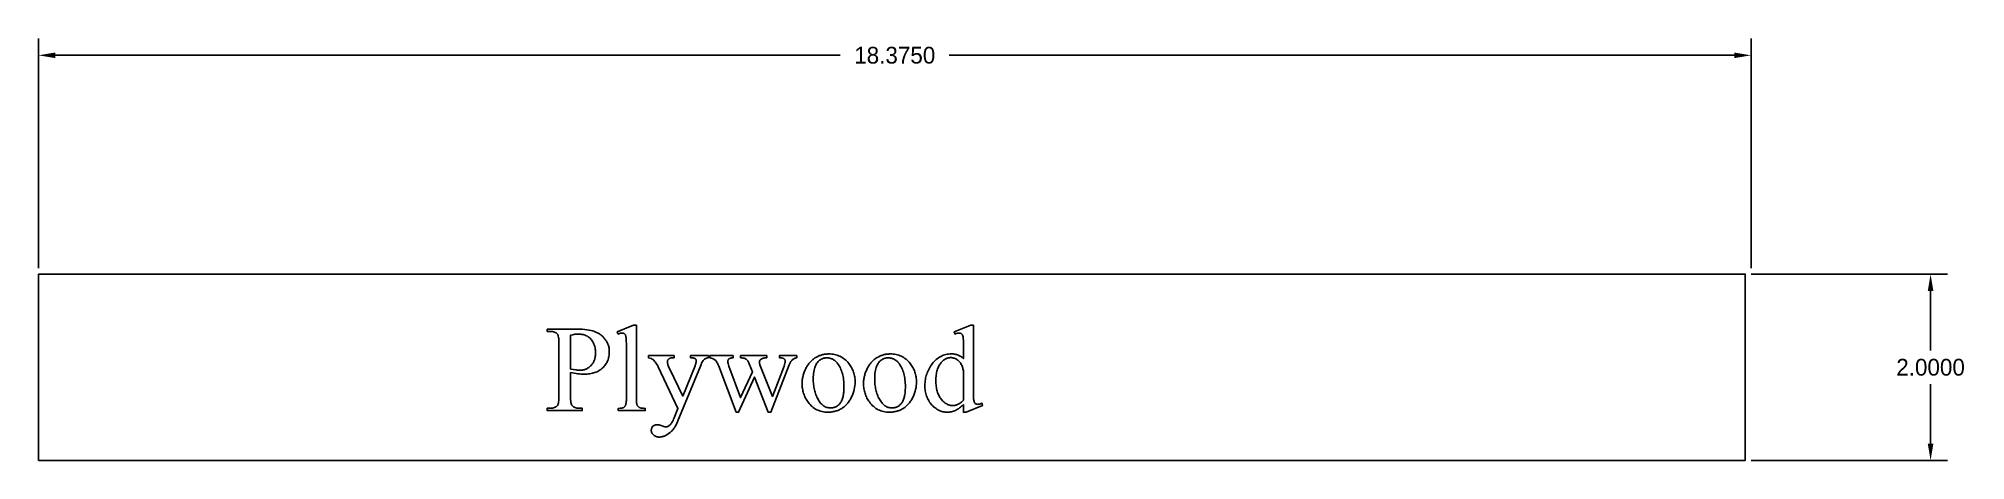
# Model space of a CAD drawing. Extents: x -4 to 200, y -54 to 66.
# Drawn here: x 128.52 to 149.2, y 58.39 to 62.92 of the extents above; entities that cross this region are included whole.
import ezdxf

# ---------------------------------------------------------------- set-up
doc = ezdxf.new("R2010")
doc.units = 0
doc.header["$MEASUREMENT"] = 0
doc.layers.get('Defpoints').update_dxf_attribs({"linetype": 'CONTINUOUS'})
doc.layers.add('Dimentions', color=7, linetype='CONTINUOUS')
doc.layers.add('LAYER_1', color=3, linetype='CONTINUOUS')
doc.dimstyles.get("Standard").update_dxf_attribs({"dimtxt": 0.18, "dimasz": 0.18, "dimexe": 0.18, "dimexo": 0.0625, "dimgap": 0.09, "dimtad": 0, "dimtih": 1, "dimtoh": 1, "dimdec": 4, "dimzin": 0, "dimdsep": 46, "dimtxsty": 'STANDARD', "dimcen": 0.09, "dimadec": 0, "dimazin": 0, "dimtfac": 1, "dimtdec": 4, "dimtofl": 0, "dimtmove": 0, "dimatfit": 3, "dimfxl": 1, "dimtolj": 1, "dimtzin": 0, "dimarcsym": 0})

msp = doc.modelspace()

# ---------------------------------------------------------------- blocks, each defined once
blk = doc.blocks.new('*D273')
at = {"layer": 'Defpoints', "color": 0}
for p in [(146.835, 60.394), (146.835, 58.394), (148.824, 58.394)]:
    blk.add_point(p, dxfattribs=at)
at = {"layer": 'Dimentions', "color": 0, "lineweight": -2}
for p, q in [((146.898, 60.394), (149.004, 60.394)), ((148.824, 60.214), (148.824, 59.574)), ((148.824, 58.574), (148.824, 59.214)), ((146.898, 58.394), (149.004, 58.394))]:
    blk.add_line(p, q, dxfattribs=at)
at = {"layer": 'Dimentions', "color": 0}
for points in [[(148.854, 60.214), (148.794, 60.214), (148.824, 60.394)], [(148.794, 58.574), (148.854, 58.574), (148.824, 58.394)]]:
    blk.add_solid(points, dxfattribs=at)
at = {"layer": 'Dimentions', "color": 0, "insert": (148.824, 59.394), "char_height": 0.18, "attachment_point": 5}
blk.add_mtext('\\A1;2.0000', dxfattribs=at)
blk = doc.blocks.new('*D274')
at = {"layer": 'Defpoints', "color": 0}
for p in [(146.898, 62.743), (128.523, 60.394), (146.898, 60.394)]:
    blk.add_point(p, dxfattribs=at)
at = {"layer": 'Dimentions', "color": 0, "lineweight": -2}
for p, q in [((128.523, 60.457), (128.523, 62.923)), ((146.898, 60.457), (146.898, 62.923)), ((128.703, 62.743), (137.125, 62.743)), ((146.718, 62.743), (138.295, 62.743))]:
    blk.add_line(p, q, dxfattribs=at)
at = {"layer": 'Dimentions', "color": 0}
for points in [[(128.703, 62.773), (128.703, 62.713), (128.523, 62.743)], [(146.718, 62.713), (146.718, 62.773), (146.898, 62.743)]]:
    blk.add_solid(points, dxfattribs=at)
at = {"layer": 'Dimentions', "color": 0, "insert": (137.71, 62.743), "char_height": 0.18, "attachment_point": 5}
blk.add_mtext('\\A1;18.3750', dxfattribs=at)

# ---------------------------------------------------------------- dimensions: what is measured, and where the dimension line sits
at = {"layer": 'Dimentions'}
dim = msp.add_linear_dim(base=(146.89789, 62.74323), p1=(128.52289, 60.39443), p2=(146.89789, 60.39443), dimstyle='STANDARD', override={"dimtmove": 2}, dxfattribs=at)
dim.commit()
dim.dimension.update_dxf_attribs({"geometry": '*D274', "text_midpoint": (137.71039, 62.74323)})
dim = msp.add_aligned_dim(p1=(146.83539, 60.39443), p2=(146.83539, 58.39443), distance=1.98819, dimstyle='STANDARD', override={"dimtmove": 2}, dxfattribs=at)
dim.commit()
dim.dimension.update_dxf_attribs({"geometry": '*D273', "text_midpoint": (148.82358, 59.39443)})

# ---------------------------------------------------------------- linework, layer by layer
at = {"layer": 'LAYER_1'}
for points in [[(128.52289, 58.39443), (146.83539, 58.39443), (146.83539, 60.39443), (128.52289, 60.39443)], [(134.23049, 59.33935), (134.23049, 59.08505), (134.23077, 59.06543), (134.23162, 59.04776), (134.23303, 59.03203), (134.235, 59.01826), (134.23753, 59.00644), (134.24063, 58.99658), (134.24239, 58.99237), (134.24429, 58.98866), (134.24634, 58.98543), (134.24852, 58.98269), (134.25503, 58.97605), (134.26232, 58.9703), (134.2704, 58.96543), (134.27926, 58.96145), (134.2889, 58.95835), (134.29934, 58.95614), (134.31055, 58.95481), (134.32255, 58.95437), (134.35603, 58.95437), (134.35603, 58.93055), (133.98199, 58.93055), (133.98199, 58.95437), (134.01483, 58.95437), (134.02818, 58.95493), (134.03448, 58.95564), (134.04054, 58.95662), (134.04635, 58.95789), (134.05191, 58.95944), (134.05723, 58.96127), (134.06231, 58.96338), (134.06713, 58.96577), (134.07171, 58.96845), (134.07604, 58.97141), (134.08013, 58.97465), (134.08397, 58.97817), (134.08756, 58.98197), (134.09091, 58.98605), (134.09401, 58.99042), (134.09703, 58.99626), (134.09964, 59.00382), (134.10186, 59.01308), (134.10367, 59.02406), (134.10508, 59.03674), (134.10608, 59.05114), (134.10669, 59.06724), (134.10689, 59.08505), (134.10689, 59.649), (134.10662, 59.66863), (134.1058, 59.6863), (134.10444, 59.70202), (134.10254, 59.71579), (134.1001, 59.72761), (134.09711, 59.73748), (134.09541, 59.74168), (134.09358, 59.7454), (134.09161, 59.74862), (134.08951, 59.75136), (134.08285, 59.758), (134.07542, 59.76376), (134.06723, 59.76862), (134.05828, 59.77261), (134.04856, 59.77571), (134.03808, 59.77792), (134.02684, 59.77925), (134.01483, 59.77969), (133.98199, 59.77969), (133.98199, 59.80351), (134.30195, 59.80351), (134.33047, 59.80313), (134.35744, 59.802), (134.38286, 59.80011), (134.40673, 59.79747), (134.42905, 59.79408), (134.44982, 59.78993), (134.46904, 59.78503), (134.48672, 59.77937), (134.49508, 59.77622), (134.50328, 59.77281), (134.51132, 59.76915), (134.51919, 59.76522), (134.52689, 59.76104), (134.53443, 59.7566), (134.5418, 59.7519), (134.549, 59.74694), (134.55604, 59.74172), (134.56291, 59.73624), (134.56962, 59.7305), (134.57616, 59.72451), (134.58254, 59.71825), (134.58874, 59.71174), (134.60066, 59.69793), (134.60628, 59.69068), (134.61153, 59.68327), (134.61642, 59.6757), (134.62094, 59.66795), (134.62511, 59.66005), (134.62891, 59.65197), (134.63235, 59.64373), (134.63543, 59.63532), (134.63814, 59.62675), (134.6405, 59.61801), (134.64249, 59.60911), (134.64412, 59.60004), (134.64539, 59.5908), (134.64629, 59.5814), (134.64683, 59.57183), (134.64702, 59.56209), (134.64674, 59.54889), (134.64591, 59.536), (134.64454, 59.52342), (134.64261, 59.51115), (134.64013, 59.4992), (134.6371, 59.48756), (134.63352, 59.47622), (134.62939, 59.4652), (134.62471, 59.4545), (134.61948, 59.4441), (134.6137, 59.43402), (134.60736, 59.42424), (134.60048, 59.41478), (134.59304, 59.40564), (134.58506, 59.3968), (134.57652, 59.38827), (134.56748, 59.38017), (134.55799, 59.37258), (134.54804, 59.36552), (134.53763, 59.35898), (134.52677, 59.35297), (134.51546, 59.34747), (134.50369, 59.3425), (134.49146, 59.33806), (134.47878, 59.33414), (134.46565, 59.33074), (134.45206, 59.32786), (134.43801, 59.32551), (134.42351, 59.32367), (134.40855, 59.32237), (134.39314, 59.32158), (134.37727, 59.32132), (134.36118, 59.3216), (134.34444, 59.32245), (134.32706, 59.32386), (134.30903, 59.32583), (134.29036, 59.32836), (134.27105, 59.33146), (134.25109, 59.33512)], [(134.93736, 59.846), (134.93736, 59.06381), (134.93786, 59.03846), (134.93849, 59.02754), (134.93937, 59.01778), (134.9405, 59.00919), (134.94189, 59.00177), (134.94352, 58.99551), (134.94541, 58.99042), (134.94755, 58.98605), (134.94997, 58.98195), (134.95266, 58.97812), (134.95563, 58.97457), (134.95886, 58.97128), (134.96237, 58.96827), (134.96614, 58.96553), (134.97019, 58.96306), (134.97483, 58.96087), (134.98037, 58.95897), (134.98682, 58.95737), (134.99417, 58.95606), (135.00243, 58.95504), (135.01159, 58.95431), (135.02166, 58.95387), (135.03264, 58.95372), (135.03264, 58.93055), (134.74358, 58.93055), (134.74358, 58.95372), (134.76225, 58.95425), (134.77038, 58.9549), (134.7777, 58.95582), (134.78422, 58.95699), (134.78993, 58.95843), (134.79484, 58.96013), (134.79895, 58.96209), (134.80255, 58.96436), (134.80595, 58.96696), (134.80915, 58.96991), (134.81214, 58.9732), (134.81494, 58.97683), (134.81754, 58.9808), (134.81993, 58.98512), (134.82212, 58.98978), (134.82408, 58.99516), (134.82578, 59.00165), (134.82722, 59.00924), (134.8284, 59.01794), (134.82932, 59.02775), (134.82997, 59.03866), (134.83049, 59.06381), (134.83049, 59.59943), (134.83021, 59.64452), (134.82937, 59.67998), (134.82796, 59.70584), (134.82704, 59.71516), (134.82599, 59.72207), (134.82339, 59.73259), (134.82184, 59.73718), (134.82011, 59.7413), (134.81822, 59.74498), (134.81615, 59.7482), (134.81391, 59.75098), (134.8115, 59.75329), (134.80892, 59.75526), (134.80617, 59.75696), (134.80325, 59.75839), (134.80015, 59.75957), (134.79345, 59.76114), (134.78607, 59.76166), (134.78175, 59.7615), (134.77714, 59.76102), (134.76708, 59.75909), (134.75589, 59.75587), (134.74358, 59.75136), (134.73264, 59.7739), (134.90839, 59.846)], [(138.44723, 58.99686), (138.43648, 58.98599), (138.42578, 58.97591), (138.41515, 58.96663), (138.40458, 58.95815), (138.39407, 58.95046), (138.38362, 58.94356), (138.37323, 58.93746), (138.3629, 58.93216), (138.35249, 58.92756), (138.34189, 58.92357), (138.33109, 58.92019), (138.32008, 58.91743), (138.30888, 58.91528), (138.29747, 58.91375), (138.28586, 58.91283), (138.27405, 58.91252), (138.26208, 58.91284), (138.2503, 58.91378), (138.2387, 58.91536), (138.2273, 58.91757), (138.21609, 58.92041), (138.20507, 58.92388), (138.19424, 58.92799), (138.1836, 58.93272), (138.17316, 58.93809), (138.1629, 58.94408), (138.15284, 58.95071), (138.14297, 58.95797), (138.13328, 58.96586), (138.12379, 58.97438), (138.11449, 58.98353), (138.10538, 58.99332), (138.09665, 59.0036), (138.08849, 59.01423), (138.08088, 59.02523), (138.07384, 59.03659), (138.06736, 59.04831), (138.06145, 59.06038), (138.0561, 59.07282), (138.05131, 59.08562), (138.04708, 59.09877), (138.04342, 59.11229), (138.04032, 59.12616), (138.03779, 59.1404), (138.03582, 59.15499), (138.03441, 59.16995), (138.03356, 59.18526), (138.03328, 59.20093), (138.03359, 59.2167), (138.03453, 59.2323), (138.03609, 59.24774), (138.03827, 59.263), (138.04108, 59.27809), (138.04451, 59.29302), (138.04856, 59.30778), (138.05324, 59.32237), (138.05854, 59.33679), (138.06446, 59.35104), (138.07101, 59.36512), (138.07819, 59.37904), (138.08598, 59.39279), (138.0944, 59.40636), (138.10344, 59.41977), (138.11311, 59.43302), (138.12327, 59.44576), (138.13378, 59.45769), (138.14465, 59.46879), (138.15588, 59.47907), (138.16747, 59.48852), (138.17941, 59.49716), (138.19171, 59.50497), (138.20437, 59.51196), (138.21738, 59.51813), (138.23075, 59.52347), (138.24448, 59.52799), (138.25856, 59.53169), (138.27301, 59.53457), (138.28781, 59.53663), (138.30296, 59.53786), (138.31848, 59.53827), (138.32811, 59.53808), (138.33753, 59.5375), (138.34674, 59.53653), (138.35573, 59.53518), (138.36452, 59.53343), (138.3731, 59.5313), (138.38146, 59.52879), (138.38961, 59.52588), (138.39755, 59.52259), (138.40528, 59.51891), (138.4128, 59.51484), (138.42011, 59.51039), (138.42721, 59.50555), (138.43409, 59.50032), (138.44077, 59.49471), (138.44723, 59.4887), (138.44723, 59.5975), (138.44693, 59.64317), (138.44602, 59.6791), (138.44451, 59.70529), (138.44353, 59.71474), (138.4424, 59.72175), (138.43965, 59.73241), (138.43801, 59.73705), (138.43621, 59.74122), (138.43423, 59.74494), (138.43208, 59.74818), (138.42976, 59.75097), (138.42727, 59.75329), (138.42462, 59.75526), (138.4218, 59.75696), (138.41882, 59.75839), (138.41569, 59.75957), (138.40893, 59.76114), (138.40152, 59.76166), (138.39247, 59.76102), (138.38205, 59.75909), (138.37026, 59.75587), (138.3571, 59.75136), (138.34873, 59.7739), (138.52448, 59.846), (138.55345, 59.846), (138.55345, 59.16424), (138.55376, 59.11746), (138.55466, 59.08079), (138.55617, 59.05421), (138.55715, 59.04471), (138.55828, 59.03774), (138.56106, 59.02717), (138.56272, 59.02254), (138.56456, 59.01834), (138.56658, 59.01458), (138.56878, 59.01124), (138.57117, 59.00834), (138.57373, 59.00587), (138.57927, 59.00193), (138.5822, 59.00038), (138.58524, 58.99911), (138.58839, 58.99812), (138.59166, 58.99742), (138.59852, 58.99686), (138.60304, 58.99703), (138.60793, 58.99754), (138.6188, 58.99959), (138.63111, 59.00301), (138.64487, 59.0078), (138.65195, 58.98527), (138.47684, 58.91252), (138.44723, 58.91252)], [(134.23049, 59.37604), (134.26268, 59.37041), (134.29101, 59.36638), (134.30372, 59.36498), (134.31547, 59.36397), (134.32625, 59.36337), (134.33607, 59.36317), (134.34437, 59.36337), (134.35252, 59.36398), (134.36053, 59.36499), (134.3684, 59.3664), (134.37613, 59.36823), (134.38371, 59.37045), (134.39114, 59.37309), (134.39844, 59.37612), (134.40559, 59.37956), (134.4126, 59.38341), (134.41946, 59.38766), (134.42618, 59.39232), (134.43276, 59.39738), (134.43919, 59.40284), (134.44548, 59.40871), (134.45163, 59.41499), (134.45752, 59.42159), (134.46302, 59.42842), (134.46815, 59.4355), (134.47289, 59.44281), (134.47726, 59.45037), (134.48125, 59.45816), (134.48486, 59.46619), (134.48808, 59.47446), (134.49093, 59.48297), (134.4934, 59.49172), (134.49549, 59.5007), (134.4972, 59.50993), (134.49853, 59.51939), (134.49948, 59.52909), (134.50004, 59.53904), (134.50023, 59.54922), (134.49987, 59.56325), (134.49879, 59.57704), (134.49698, 59.59058), (134.49444, 59.60386), (134.49118, 59.61689), (134.4872, 59.62967), (134.48249, 59.6422), (134.47706, 59.65447), (134.47096, 59.66624), (134.46426, 59.67725), (134.45696, 59.68749), (134.44905, 59.69696), (134.44054, 59.70568), (134.43143, 59.71362), (134.42171, 59.7208), (134.41139, 59.72722), (134.40059, 59.73288), (134.38942, 59.73778), (134.3779, 59.74193), (134.36601, 59.74533), (134.35376, 59.74797), (134.34114, 59.74985), (134.32817, 59.75099), (134.31483, 59.75136), (134.30633, 59.75117), (134.29724, 59.7506), (134.28758, 59.74964), (134.27733, 59.74831), (134.25508, 59.74448), (134.23049, 59.73913)], [(135.0674, 59.52025), (135.34229, 59.52025), (135.34229, 59.49643), (135.32878, 59.49643), (135.32176, 59.49623), (135.3152, 59.49564), (135.30908, 59.49466), (135.30343, 59.49329), (135.29822, 59.49152), (135.29347, 59.48937), (135.28917, 59.48682), (135.28532, 59.48387), (135.28193, 59.48064), (135.27898, 59.47722), (135.27649, 59.4736), (135.27446, 59.46979), (135.27287, 59.46579), (135.27174, 59.4616), (135.27106, 59.45722), (135.27084, 59.45265), (135.27117, 59.44607), (135.27216, 59.43889), (135.27382, 59.4311), (135.27615, 59.42272), (135.27913, 59.41372), (135.28279, 59.40413), (135.2871, 59.39393), (135.29208, 59.38312), (135.43564, 59.0857), (135.56762, 59.41145), (135.57018, 59.41804), (135.5724, 59.42461), (135.57429, 59.43115), (135.57582, 59.43768), (135.57702, 59.44419), (135.57788, 59.45068), (135.57839, 59.45715), (135.57856, 59.4636), (135.57828, 59.46903), (135.57743, 59.47373), (135.57603, 59.47772), (135.57405, 59.48098), (135.57112, 59.48434), (135.56746, 59.48733), (135.56307, 59.48997), (135.55796, 59.49224), (135.55144, 59.49407), (135.54283, 59.49538), (135.53213, 59.49617), (135.51933, 59.49643), (135.51933, 59.52025), (135.71118, 59.52025), (135.71118, 59.49643), (135.69995, 59.49482), (135.6901, 59.49257), (135.68161, 59.48967), (135.67448, 59.48613), (135.66788, 59.48142), (135.66096, 59.47502), (135.65372, 59.46693), (135.64616, 59.45716), (135.64262, 59.45068), (135.63779, 59.44026), (135.63167, 59.42589), (135.62427, 59.40759), (135.38414, 58.81917), (135.37511, 58.79842), (135.36541, 58.77898), (135.36031, 58.76975), (135.35503, 58.76084), (135.34959, 58.75226), (135.34398, 58.74401), (135.33821, 58.73609), (135.33226, 58.72849), (135.32615, 58.72122), (135.31986, 58.71428), (135.31341, 58.70766), (135.30679, 58.70137), (135.3, 58.69541), (135.29305, 58.68978), (135.27903, 58.67952), (135.26514, 58.67062), (135.25139, 58.6631), (135.23776, 58.65694), (135.231, 58.65438), (135.22427, 58.65215), (135.21757, 58.65027), (135.2109, 58.64873), (135.20427, 58.64754), (135.19767, 58.64668), (135.1911, 58.64617), (135.18457, 58.646), (135.17529, 58.64634), (135.16642, 58.64737), (135.15798, 58.64908), (135.14997, 58.65147), (135.14237, 58.65455), (135.1352, 58.65831), (135.12845, 58.66276), (135.12212, 58.66789), (135.11639, 58.67346), (135.11142, 58.67923), (135.10722, 58.68521), (135.10378, 58.69138), (135.1011, 58.69776), (135.09919, 58.70434), (135.09804, 58.71112), (135.09766, 58.7181), (135.09794, 58.7247), (135.09877, 58.73096), (135.10015, 58.73689), (135.10209, 58.74248), (135.10458, 58.74775), (135.10762, 58.75268), (135.11121, 58.75729), (135.11536, 58.76156), (135.12, 58.7654), (135.12504, 58.76874), (135.1305, 58.77156), (135.13637, 58.77387), (135.14265, 58.77566), (135.14934, 58.77695), (135.15645, 58.77772), (135.16397, 58.77797), (135.16952, 58.77775), (135.17556, 58.77709), (135.18207, 58.77598), (135.18908, 58.77443), (135.20453, 58.77001), (135.22191, 58.76381), (135.23358, 58.75958), (135.24283, 58.75657), (135.24967, 58.75476), (135.2541, 58.75415), (135.25898, 58.75446), (135.26398, 58.7554), (135.26908, 58.75696), (135.2743, 58.75914), (135.27962, 58.76195), (135.28506, 58.76538), (135.29061, 58.76943), (135.29626, 58.77411), (135.30198, 58.77968), (135.30771, 58.78642), (135.31345, 58.79433), (135.3192, 58.8034), (135.32496, 58.81364), (135.33073, 58.82505), (135.33651, 58.83762), (135.34229, 58.85136), (135.38414, 58.95372), (135.17234, 59.39857), (135.16679, 59.40916), (135.15978, 59.42094), (135.15133, 59.43394), (135.14144, 59.44814), (135.13375, 59.45849), (135.12679, 59.46697), (135.12055, 59.47361), (135.11504, 59.4784), (135.11106, 59.48094), (135.10651, 59.48339), (135.09573, 59.48806), (135.08269, 59.4924), (135.0674, 59.49643)], [(135.72727, 59.52025), (135.97448, 59.52025), (135.97448, 59.49643), (135.96632, 59.49567), (135.95889, 59.4947), (135.9522, 59.4935), (135.94624, 59.49208), (135.94101, 59.49044), (135.93652, 59.48858), (135.93276, 59.4865), (135.92974, 59.4842), (135.92725, 59.48165), (135.92509, 59.47884), (135.92327, 59.47578), (135.92177, 59.47245), (135.92061, 59.46886), (135.91978, 59.465), (135.91928, 59.46089), (135.91912, 59.45651), (135.91929, 59.45139), (135.9198, 59.44601), (135.92185, 59.43446), (135.92527, 59.42187), (135.93006, 59.40823), (136.05624, 59.06896), (136.18307, 59.34514), (136.14959, 59.43205), (136.14558, 59.44133), (136.14126, 59.44987), (136.13665, 59.45767), (136.13173, 59.46472), (136.12651, 59.47103), (136.12098, 59.47659), (136.11516, 59.48141), (136.10903, 59.48548), (136.10511, 59.48763), (136.10042, 59.48955), (136.09497, 59.49125), (136.08875, 59.49273), (136.08177, 59.49398), (136.07403, 59.49502), (136.05624, 59.49643), (136.05624, 59.52025), (136.33693, 59.52025), (136.33693, 59.49643), (136.32576, 59.49574), (136.31544, 59.49466), (136.30597, 59.49317), (136.29734, 59.49128), (136.28955, 59.48898), (136.28261, 59.48629), (136.27652, 59.48319), (136.27126, 59.47969), (136.26825, 59.47692), (136.26563, 59.47377), (136.26342, 59.47024), (136.26161, 59.46633), (136.2602, 59.46204), (136.25919, 59.45736), (136.25859, 59.4523), (136.25839, 59.44686), (136.25871, 59.44038), (136.25968, 59.43382), (136.26129, 59.42718), (136.26354, 59.42046), (136.39745, 59.08184), (136.52169, 59.40823), (136.52733, 59.42473), (136.53135, 59.43945), (136.53276, 59.44615), (136.53376, 59.45241), (136.53437, 59.45822), (136.53457, 59.4636), (136.53437, 59.46661), (136.53378, 59.46955), (136.5328, 59.47241), (136.53143, 59.47518), (136.52967, 59.47788), (136.52751, 59.48049), (136.52496, 59.48303), (136.52202, 59.48548), (136.5185, 59.48777), (136.51423, 59.48979), (136.50921, 59.49155), (136.50343, 59.49305), (136.49689, 59.49429), (136.48961, 59.49526), (136.48156, 59.49598), (136.47277, 59.49643), (136.47277, 59.52025), (136.65882, 59.52025), (136.65882, 59.49643), (136.65193, 59.49515), (136.64528, 59.49341), (136.63886, 59.49121), (136.63266, 59.48854), (136.62671, 59.48541), (136.62098, 59.48182), (136.61548, 59.47777), (136.61021, 59.47325), (136.60518, 59.46827), (136.60038, 59.46283), (136.5958, 59.45693), (136.59146, 59.45056), (136.58735, 59.44373), (136.58348, 59.43644), (136.57983, 59.42868), (136.57641, 59.42046), (136.37942, 58.91252), (136.35302, 58.91252), (136.2056, 59.28913), (136.03371, 58.91252), (136.00989, 58.91252), (135.82062, 59.40823), (135.81596, 59.4195), (135.81133, 59.42982), (135.80671, 59.43918), (135.80211, 59.44758), (135.79754, 59.45503), (135.79298, 59.46152), (135.78844, 59.46706), (135.78393, 59.47164), (135.7791, 59.47562), (135.77363, 59.47935), (135.76751, 59.48282), (135.76075, 59.48605), (135.75335, 59.48902), (135.7453, 59.49174), (135.73661, 59.49421), (135.72727, 59.49643)], [(137.00066, 59.53763), (137.0172, 59.53723), (137.03332, 59.53604), (137.04902, 59.53405), (137.06432, 59.53127), (137.0792, 59.5277), (137.09367, 59.52333), (137.10773, 59.51816), (137.12137, 59.5122), (137.1346, 59.50545), (137.14742, 59.4979), (137.15983, 59.48955), (137.17183, 59.48041), (137.18341, 59.47048), (137.19458, 59.45975), (137.20534, 59.44823), (137.21569, 59.43591), (137.22403, 59.42495), (137.23183, 59.41378), (137.2391, 59.40242), (137.24582, 59.39085), (137.25201, 59.37908), (137.25766, 59.36711), (137.26277, 59.35494), (137.26735, 59.34257), (137.27138, 59.32999), (137.27488, 59.31722), (137.27784, 59.30424), (137.28026, 59.29106), (137.28215, 59.27768), (137.28349, 59.2641), (137.2843, 59.25032), (137.28457, 59.23634), (137.28398, 59.21652), (137.2822, 59.19663), (137.27923, 59.17668), (137.27507, 59.15667), (137.26973, 59.13661), (137.2632, 59.11648), (137.25549, 59.09629), (137.24659, 59.07604), (137.24173, 59.06606), (137.23664, 59.05639), (137.23134, 59.04703), (137.2258, 59.03798), (137.22005, 59.02924), (137.21407, 59.02082), (137.20787, 59.0127), (137.20144, 59.0049), (137.19479, 58.99742), (137.18792, 58.99024), (137.18082, 58.98337), (137.1735, 58.97682), (137.16595, 58.97058), (137.15818, 58.96465), (137.15019, 58.95903), (137.14197, 58.95372), (137.13358, 58.94873), (137.12508, 58.94407), (137.11645, 58.93972), (137.10771, 58.9357), (137.09885, 58.932), (137.08987, 58.92862), (137.08078, 58.92556), (137.07156, 58.92282), (137.06223, 58.92041), (137.05277, 58.91832), (137.0432, 58.91655), (137.03352, 58.9151), (137.02371, 58.91397), (137.01379, 58.91317), (137.00374, 58.91268), (136.99358, 58.91252), (136.97714, 58.91294), (136.96112, 58.91418), (136.94553, 58.91626), (136.93037, 58.91916), (136.91564, 58.9229), (136.90133, 58.92746), (136.88745, 58.93285), (136.874, 58.93908), (136.86098, 58.94613), (136.84838, 58.95402), (136.83621, 58.96273), (136.82447, 58.97227), (136.81316, 58.98265), (136.80227, 58.99385), (136.79181, 59.00588), (136.78178, 59.01875), (136.77375, 59.03002), (136.76624, 59.04146), (136.75925, 59.05307), (136.75277, 59.06486), (136.74681, 59.07681), (136.74137, 59.08894), (136.73645, 59.10123), (136.73205, 59.1137), (136.72816, 59.12634), (136.7248, 59.13915), (136.72195, 59.15213), (136.71962, 59.16529), (136.7178, 59.17861), (136.71651, 59.1921), (136.71573, 59.20577), (136.71547, 59.2196), (136.71563, 59.22974), (136.7161, 59.23987), (136.71689, 59.24999), (136.71799, 59.2601), (136.7194, 59.27021), (136.72113, 59.2803), (136.72317, 59.2904), (136.72553, 59.30048), (136.7282, 59.31055), (136.73119, 59.32062), (136.7381, 59.34073), (136.74628, 59.36082), (136.75571, 59.38087), (136.76084, 59.39073), (136.76616, 59.40025), (136.77169, 59.40946), (136.77741, 59.41833), (136.78334, 59.42688), (136.78946, 59.4351), (136.79578, 59.44299), (136.8023, 59.45056), (136.80902, 59.4578), (136.81594, 59.46471), (136.82305, 59.4713), (136.83036, 59.47756), (136.83788, 59.48349), (136.84559, 59.48909), (136.8535, 59.49437), (136.86161, 59.49932), (136.87815, 59.5083), (136.89492, 59.51608), (136.9034, 59.51952), (136.91194, 59.52267), (136.92054, 59.52551), (136.9292, 59.52805), (136.93793, 59.5303), (136.94671, 59.53224), (136.95555, 59.53389), (136.96445, 59.53524), (136.97341, 59.53628), (136.98244, 59.53703), (136.99152, 59.53748)], [(136.98071, 59.49578), (136.97217, 59.49547), (136.96363, 59.49452), (136.95507, 59.49293), (136.94651, 59.49071), (136.93793, 59.48786), (136.92935, 59.48438), (136.92075, 59.48026), (136.91214, 59.47551), (136.90374, 59.46996), (136.89575, 59.46345), (136.88817, 59.456), (136.881, 59.44758), (136.87425, 59.43821), (136.86791, 59.42789), (136.86198, 59.4166), (136.85646, 59.40437), (136.85148, 59.3912), (136.84716, 59.37713), (136.84351, 59.36215), (136.84052, 59.34627), (136.8382, 59.32948), (136.83654, 59.31178), (136.83555, 59.29319), (136.83521, 59.27368), (136.83541, 59.25772), (136.83601, 59.24205), (136.83701, 59.22664), (136.83841, 59.21152), (136.84021, 59.19667), (136.84241, 59.18209), (136.84501, 59.1678), (136.84801, 59.15378), (136.85141, 59.14003), (136.85521, 59.12657), (136.8594, 59.11338), (136.864, 59.10046), (136.869, 59.08783), (136.8744, 59.07547), (136.8802, 59.06338), (136.88639, 59.05158), (136.89292, 59.04027), (136.8997, 59.0297), (136.90673, 59.01985), (136.91402, 59.01074), (136.92156, 59.00235), (136.92935, 58.99469), (136.9374, 58.98777), (136.9457, 58.98157), (136.95426, 58.9761), (136.96307, 58.97136), (136.97213, 58.96735), (136.98145, 58.96406), (136.99102, 58.96151), (137.00085, 58.95969), (137.01093, 58.95859), (137.02126, 58.95823), (137.02899, 58.95843), (137.03653, 58.95904), (137.04391, 58.96004), (137.05112, 58.96145), (137.05816, 58.96326), (137.06502, 58.96547), (137.07172, 58.96809), (137.07824, 58.97111), (137.08459, 58.97453), (137.09077, 58.97835), (137.09678, 58.98257), (137.10262, 58.9872), (137.10829, 58.99223), (137.11379, 58.99766), (137.11911, 59.0035), (137.12427, 59.00973), (137.12918, 59.01646), (137.13377, 59.02376), (137.13805, 59.03165), (137.14201, 59.04011), (137.14566, 59.04915), (137.14898, 59.05877), (137.15199, 59.06897), (137.15469, 59.07974), (137.15706, 59.0911), (137.15912, 59.10303), (137.16087, 59.11554), (137.16229, 59.12863), (137.1634, 59.1423), (137.16419, 59.15654), (137.16467, 59.17137), (137.16483, 59.18677), (137.16456, 59.20614), (137.16377, 59.225), (137.16245, 59.24332), (137.1606, 59.26113), (137.15823, 59.27841), (137.15532, 59.29517), (137.15189, 59.3114), (137.14793, 59.32711), (137.14344, 59.3423), (137.13842, 59.35697), (137.13288, 59.37111), (137.1268, 59.38473), (137.1202, 59.39783), (137.11307, 59.4104), (137.10542, 59.42245), (137.09723, 59.43398), (137.09142, 59.44147), (137.08541, 59.44847), (137.07921, 59.45498), (137.07281, 59.46102), (137.06621, 59.46657), (137.05942, 59.47164), (137.05243, 59.47623), (137.04525, 59.48033), (137.03786, 59.48395), (137.03029, 59.48709), (137.02251, 59.48975), (137.01455, 59.49192), (137.00638, 59.49361), (136.99802, 59.49482), (136.98946, 59.49554)], [(137.65989, 59.53763), (137.67642, 59.53723), (137.69254, 59.53604), (137.70825, 59.53405), (137.72354, 59.53127), (137.73843, 59.5277), (137.7529, 59.52333), (137.76695, 59.51816), (137.7806, 59.5122), (137.79383, 59.50545), (137.80665, 59.4979), (137.81906, 59.48955), (137.83106, 59.48041), (137.84264, 59.47048), (137.85381, 59.45975), (137.86457, 59.44823), (137.87491, 59.43591), (137.88325, 59.42495), (137.89106, 59.41378), (137.89832, 59.40242), (137.90505, 59.39085), (137.91124, 59.37908), (137.91689, 59.36711), (137.922, 59.35494), (137.92658, 59.34257), (137.93061, 59.32999), (137.93411, 59.31722), (137.93707, 59.30424), (137.93949, 59.29106), (137.94138, 59.27768), (137.94272, 59.2641), (137.94353, 59.25032), (137.9438, 59.23634), (137.9432, 59.21652), (137.94142, 59.19663), (137.93846, 59.17668), (137.9343, 59.15667), (137.92896, 59.13661), (137.92243, 59.11648), (137.91472, 59.09629), (137.90581, 59.07604), (137.90095, 59.06606), (137.89587, 59.05639), (137.89056, 59.04703), (137.88503, 59.03798), (137.87928, 59.02924), (137.8733, 59.02082), (137.8671, 59.0127), (137.86067, 59.0049), (137.85402, 58.99742), (137.84714, 58.99024), (137.84005, 58.98337), (137.83273, 58.97682), (137.82518, 58.97058), (137.81741, 58.96465), (137.80942, 58.95903), (137.8012, 58.95372), (137.79281, 58.94873), (137.78431, 58.94407), (137.77568, 58.93972), (137.76694, 58.9357), (137.75808, 58.932), (137.7491, 58.92862), (137.74, 58.92556), (137.73079, 58.92282), (137.72145, 58.92041), (137.712, 58.91832), (137.70243, 58.91655), (137.69274, 58.9151), (137.68294, 58.91397), (137.67301, 58.91317), (137.66297, 58.91268), (137.65281, 58.91252), (137.63637, 58.91294), (137.62035, 58.91418), (137.60476, 58.91626), (137.5896, 58.91916), (137.57487, 58.9229), (137.56056, 58.92746), (137.54668, 58.93285), (137.53323, 58.93908), (137.5202, 58.94613), (137.50761, 58.95402), (137.49544, 58.96273), (137.4837, 58.97227), (137.47238, 58.98265), (137.4615, 58.99385), (137.45104, 59.00588), (137.44101, 59.01875), (137.43298, 59.03002), (137.42547, 59.04146), (137.41847, 59.05307), (137.412, 59.06486), (137.40604, 59.07681), (137.4006, 59.08894), (137.39568, 59.10123), (137.39128, 59.1137), (137.38739, 59.12634), (137.38402, 59.13915), (137.38117, 59.15213), (137.37884, 59.16529), (137.37703, 59.17861), (137.37573, 59.1921), (137.37496, 59.20577), (137.3747, 59.2196), (137.37486, 59.22974), (137.37533, 59.23987), (137.37611, 59.24999), (137.37721, 59.2601), (137.37863, 59.27021), (137.38036, 59.2803), (137.3824, 59.2904), (137.38476, 59.30048), (137.38743, 59.31055), (137.39042, 59.32062), (137.39733, 59.34073), (137.4055, 59.36082), (137.41493, 59.38087), (137.42006, 59.39073), (137.42539, 59.40025), (137.43092, 59.40946), (137.43664, 59.41833), (137.44257, 59.42688), (137.44869, 59.4351), (137.45501, 59.44299), (137.46153, 59.45056), (137.46825, 59.4578), (137.47516, 59.46471), (137.48228, 59.4713), (137.48959, 59.47756), (137.49711, 59.48349), (137.50482, 59.48909), (137.51273, 59.49437), (137.52084, 59.49932), (137.53737, 59.5083), (137.55415, 59.51608), (137.56263, 59.51952), (137.57117, 59.52267), (137.57977, 59.52551), (137.58843, 59.52805), (137.59715, 59.5303), (137.60593, 59.53224), (137.61478, 59.53389), (137.62368, 59.53524), (137.63264, 59.53628), (137.64166, 59.53703), (137.65075, 59.53748)], [(137.63993, 59.49578), (137.6314, 59.49547), (137.62285, 59.49452), (137.6143, 59.49293), (137.60573, 59.49071), (137.59716, 59.48786), (137.58857, 59.48438), (137.57998, 59.48026), (137.57137, 59.47551), (137.56297, 59.46996), (137.55498, 59.46345), (137.5474, 59.456), (137.54023, 59.44758), (137.53347, 59.43821), (137.52713, 59.42789), (137.5212, 59.4166), (137.51569, 59.40437), (137.51071, 59.3912), (137.50639, 59.37713), (137.50274, 59.36215), (137.49975, 59.34627), (137.49743, 59.32948), (137.49577, 59.31178), (137.49477, 59.29319), (137.49444, 59.27368), (137.49464, 59.25772), (137.49524, 59.24205), (137.49624, 59.22664), (137.49764, 59.21152), (137.49944, 59.19667), (137.50164, 59.18209), (137.50424, 59.1678), (137.50724, 59.15378), (137.51063, 59.14003), (137.51443, 59.12657), (137.51863, 59.11338), (137.52323, 59.10046), (137.52823, 59.08783), (137.53363, 59.07547), (137.53942, 59.06338), (137.54562, 59.05158), (137.55215, 59.04027), (137.55892, 59.0297), (137.56596, 59.01985), (137.57324, 59.01074), (137.58078, 59.00235), (137.58858, 58.99469), (137.59663, 58.98777), (137.60493, 58.98157), (137.61349, 58.9761), (137.6223, 58.97136), (137.63136, 58.96735), (137.64068, 58.96406), (137.65025, 58.96151), (137.66008, 58.95969), (137.67016, 58.95859), (137.68049, 58.95823), (137.68821, 58.95843), (137.69576, 58.95904), (137.70314, 58.96004), (137.71035, 58.96145), (137.71738, 58.96326), (137.72425, 58.96547), (137.73094, 58.96809), (137.73747, 58.97111), (137.74382, 58.97453), (137.75, 58.97835), (137.75601, 58.98257), (137.76185, 58.9872), (137.76752, 58.99223), (137.77302, 58.99766), (137.77834, 59.0035), (137.7835, 59.00973), (137.78841, 59.01646), (137.793, 59.02376), (137.79728, 59.03165), (137.80124, 59.04011), (137.80488, 59.04915), (137.80821, 59.05877), (137.81122, 59.06897), (137.81391, 59.07974), (137.81629, 59.0911), (137.81835, 59.10303), (137.82009, 59.11554), (137.82152, 59.12863), (137.82263, 59.1423), (137.82342, 59.15654), (137.8239, 59.17137), (137.82405, 59.18677), (137.82379, 59.20614), (137.823, 59.225), (137.82168, 59.24332), (137.81983, 59.26113), (137.81745, 59.27841), (137.81455, 59.29517), (137.81112, 59.3114), (137.80716, 59.32711), (137.80267, 59.3423), (137.79765, 59.35697), (137.7921, 59.37111), (137.78603, 59.38473), (137.77943, 59.39783), (137.7723, 59.4104), (137.76464, 59.42245), (137.75646, 59.43398), (137.75065, 59.44147), (137.74464, 59.44847), (137.73843, 59.45498), (137.73203, 59.46102), (137.72544, 59.46657), (137.71865, 59.47164), (137.71166, 59.47623), (137.70447, 59.48033), (137.69709, 59.48395), (137.68952, 59.48709), (137.68174, 59.48975), (137.67377, 59.49192), (137.66561, 59.49361), (137.65725, 59.49482), (137.64869, 59.49554)], [(138.44723, 59.04192), (138.44723, 59.34578), (138.44602, 59.35661), (138.44433, 59.36719), (138.44216, 59.37753), (138.43951, 59.38763), (138.43637, 59.39749), (138.43275, 59.4071), (138.42864, 59.41648), (138.42405, 59.42561), (138.41903, 59.43435), (138.41361, 59.44253), (138.4078, 59.45016), (138.4016, 59.45724), (138.39501, 59.46376), (138.38802, 59.46973), (138.38064, 59.47515), (138.37287, 59.48001), (138.36493, 59.48431), (138.35704, 59.48804), (138.3492, 59.49119), (138.34141, 59.49377), (138.33367, 59.49578), (138.32598, 59.49721), (138.31834, 59.49807), (138.31075, 59.49836), (138.30372, 59.49816), (138.29678, 59.49756), (138.28994, 59.49657), (138.28319, 59.49518), (138.27654, 59.49339), (138.26998, 59.49121), (138.26352, 59.48862), (138.25716, 59.48564), (138.25089, 59.48227), (138.24471, 59.47849), (138.23863, 59.47432), (138.23265, 59.46975), (138.22676, 59.46478), (138.22097, 59.45942), (138.21528, 59.45366), (138.20968, 59.4475), (138.20258, 59.43889), (138.19595, 59.4298), (138.18977, 59.42022), (138.18405, 59.41016), (138.17878, 59.39962), (138.17398, 59.3886), (138.16963, 59.37709), (138.16574, 59.3651), (138.16231, 59.35262), (138.15933, 59.33967), (138.15681, 59.32623), (138.15475, 59.31231), (138.15315, 59.2979), (138.15201, 59.28302), (138.15132, 59.26765), (138.15109, 59.25179), (138.15131, 59.23577), (138.15198, 59.22023), (138.15308, 59.20517), (138.15463, 59.19057), (138.15663, 59.17646), (138.15906, 59.16282), (138.16194, 59.14965), (138.16526, 59.13696), (138.16902, 59.12474), (138.17322, 59.113), (138.17787, 59.10174), (138.18296, 59.09095), (138.18849, 59.08063), (138.19447, 59.0708), (138.20089, 59.06143), (138.20775, 59.05254), (138.21488, 59.04416), (138.22211, 59.03632), (138.22944, 59.02902), (138.23688, 59.02227), (138.24441, 59.01605), (138.25205, 59.01037), (138.25978, 59.00523), (138.26762, 59.00064), (138.27555, 58.99658), (138.28359, 58.99307), (138.29173, 58.9901), (138.29997, 58.98766), (138.30831, 58.98577), (138.31674, 58.98442), (138.32529, 58.98361), (138.33393, 58.98334), (138.34123, 58.98357), (138.34851, 58.98425), (138.35576, 58.9854), (138.36298, 58.987), (138.37016, 58.98906), (138.37732, 58.99158), (138.38445, 58.99455), (138.39154, 58.99798), (138.39861, 59.00187), (138.40565, 59.00622), (138.41265, 59.01103), (138.41963, 59.01629), (138.42657, 59.02201), (138.43349, 59.02819), (138.44038, 59.03483)]]:
    msp.add_lwpolyline(points, close=True, dxfattribs=at)

msp.set_redraw_order([(e.dxf.handle, doc.entitydb.next_handle()) for e in msp.query("TEXT MTEXT ATTDEF DIMENSION ARC_DIMENSION")])  # texts and dimensions are drawn at this point

doc.saveas('drawing.dxf')
